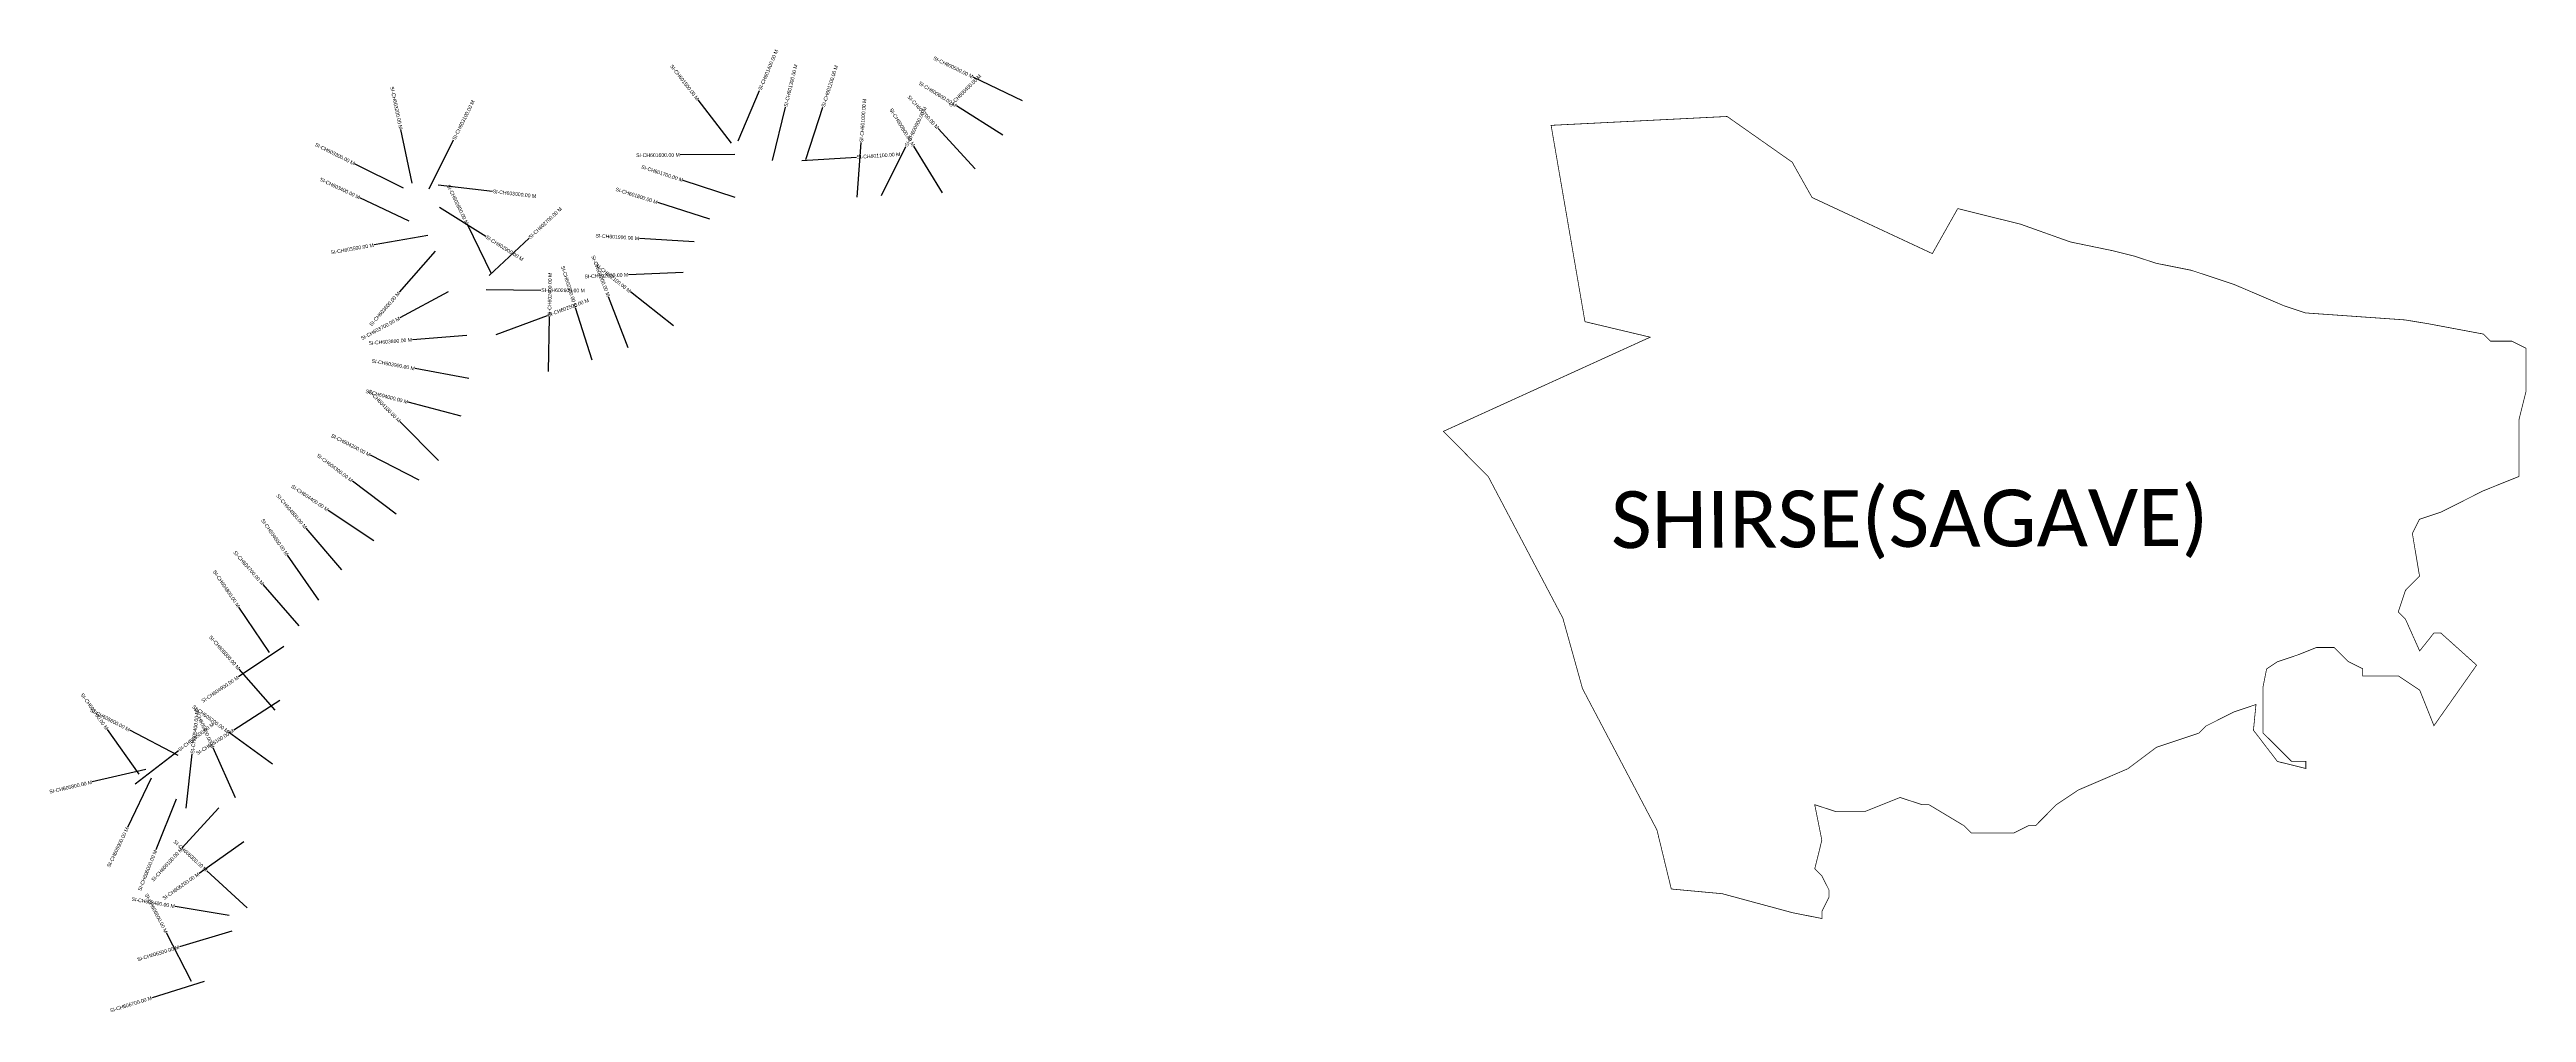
# Model space of a CAD drawing. Header units: metres. Extents: x 319601 to 326389, y 1828891 to 1831530.
import ezdxf
from ezdxf.enums import TextEntityAlignment as Align

# ---------------------------------------------------------------- set-up
doc = ezdxf.new("R2010")
doc.units = ezdxf.units.M
doc.header["$MEASUREMENT"] = 0
for name, color, linetype in [('CS', 134, 'Continuous'), ('CSMark', 6, 'Continuous'), ('VILLAGE NAME', 250, 'Continuous')]:
    doc.layers.add(name, color=color, linetype=linetype)
doc.styles.get("Standard").update_dxf_attribs({"font": 'arial.ttf'})

msp = doc.modelspace()

# ---------------------------------------------------------------- linework, layer by layer
at = {"color": 6, "const_width": 2}
msp.add_lwpolyline([(323715.9, 1831322.2), (324198.3, 1831346.5), (324376.6, 1831221.3), (324431, 1831124.5), (324760.7, 1830970.7), (324830.3, 1831094.1), (325002.5, 1831051.3), (325139.1, 1831002.6), (325256.1, 1830978.4), (325314.7, 1830963.8), (325373.2, 1830944.4), (325470.8, 1830924.9), (325588.5, 1830885.8), (325724.5, 1830827.7), (325783, 1830808.2), (326056.2, 1830789), (326122.2, 1830778.1), (326270.8, 1830750.2), (326290.4, 1830730.7), (326348.9, 1830730.8), (326387.9, 1830711.3), (326387.9, 1830594.2), (326368.6, 1830516.2), (326368.6, 1830360.1), (326271.3, 1830321), (326154.3, 1830262.3), (326095.8, 1830242.8), (326076.3, 1830203.7), (326095.9, 1830086.7), (326057, 1830047.6), (326037.5, 1829989.1), (326057, 1829969.6), (326096.2, 1829881.9), (326135.1, 1829930.7), (326154.6, 1829930.7), (326252.3, 1829843), (326135.4, 1829677.1), (326096.3, 1829774.6), (326037.7, 1829813.5), (325940.2, 1829813.4), (325940.1, 1829832.9), (325901.1, 1829852.4), (325862.1, 1829891.4), (325813.3, 1829891.3), (325764.5, 1829871.8), (325706, 1829852.2), (325676.8, 1829832.7), (325667.1, 1829783.9), (325667.2, 1829657.1), (325745.3, 1829579.1), (325784.3, 1829579.1), (325784.3, 1829559.7), (325706.3, 1829579.1), (325640.7, 1829664.7), (325647.6, 1829735.1), (325589.1, 1829715.5), (325511.1, 1829676.4), (325491.6, 1829656.9), (325374.6, 1829617.7), (325296.6, 1829559.1), (325160.1, 1829500.5), (325101.6, 1829461.4), (325043.2, 1829402.8), (325023.7, 1829402.8), (324984.7, 1829383.2), (324867.6, 1829383.1), (324848.1, 1829402.6), (324750.5, 1829461), (324731, 1829461), (324672.4, 1829480.4), (324574.9, 1829441.4), (324496.9, 1829441.3), (324438.3, 1829460.7), (324457.9, 1829363.2), (324438.5, 1829285.1), (324458, 1829265.6), (324477.6, 1829226.6), (324477.6, 1829207.1), (324458.1, 1829168.1), (324458.2, 1829148.6), (324377.4, 1829164.6), (324185, 1829216.6), (324045.3, 1829229.5), (324006, 1829391.3), (323802, 1829778.5), (323748.1, 1829971.7), (323544.1, 1830358.9), (323420.9, 1830483.7), (323987.5, 1830741.7), (323808.7, 1830784.2), (323715.9, 1831322.2)], dxfattribs=at)
at = {"layer": 'CS'}
for p, q in [((322267.2, 1831389.1), (322132.3, 1831454.6)), ((321469.8, 1831272.9), (321378.2, 1831391.7)), ((321488.1, 1831280), (321546.7, 1831418)), ((321581.9, 1831226.2), (321617.5, 1831371.9)), ((321673.9, 1831228.9), (321720.2, 1831371.6)), ((322213.2, 1831295.5), (322086.2, 1831375.3)), ((320594.7, 1831163.7), (320564, 1831310.5)), ((322137.6, 1831202.8), (322036.2, 1831313.4)), ((320641.2, 1831148.1), (320708.3, 1831282.3)), ((321479, 1831241.9), (321329, 1831241.1)), ((321662.3, 1831225.5), (321812, 1831235.3)), ((321814.2, 1831125.5), (321825.3, 1831275.1)), ((321881.1, 1831129.6), (321947.7, 1831264.1)), ((322047.7, 1831136.8), (321969.5, 1831264.8)), ((320571.2, 1831149.6), (320437, 1831216.7)), ((320665.6, 1831159.2), (320814.6, 1831141.8)), ((321480.1, 1831124.2), (321337.7, 1831171.2)), ((320586.8, 1831059.2), (320451.3, 1831123.6)), ((320669.6, 1831098.2), (320796.5, 1831018.2)), ((321410.3, 1831064.7), (321267.5, 1831110.7)), ((320638, 1831020.1), (320490.2, 1830994.3)), ((320811.7, 1830915.6), (320746.1, 1831050.5)), ((320658, 1830977.8), (320559.3, 1830864.9)), ((320805.5, 1830910.7), (320915, 1831013.2)), ((321367, 1831002.8), (321217.3, 1831012.3)), ((321337.4, 1830919.2), (321187.6, 1830912.9)), ((320693, 1830865.6), (320560.8, 1830794.6)), ((320797.4, 1830872.7), (320947.4, 1830870.9)), ((321087.5, 1830679), (321042.7, 1830822.1)), ((321186.5, 1830712.5), (321133, 1830852.7)), ((321310.6, 1830772.9), (321193, 1830866)), ((320744.8, 1830746.2), (320595.2, 1830734.8)), ((320824.8, 1830748.7), (320965.3, 1830801.3)), ((320968.1, 1830647.7), (320970.6, 1830797.7)), ((320750.2, 1830628.6), (320602.7, 1830655.5)), ((320728.8, 1830524.9), (320583.8, 1830563.3)), ((320666.9, 1830403.9), (320561.2, 1830510.3)), ((320614, 1830350), (320480.4, 1830418.3)), ((320550.5, 1830256.8), (320430.8, 1830347.2)), ((320401.9, 1830104.6), (320303.9, 1830218.2)), ((320489.3, 1830183.4), (320364.8, 1830267.1)), ((320339.1, 1830021.1), (320253, 1830143.9)), ((320284.5, 1829950.4), (320186.2, 1830063.7)), ((320203.8, 1829877.8), (320119.6, 1830002)), ((320243.3, 1829894.2), (320118.6, 1829810.7)), ((320219.6, 1829719.2), (320120.5, 1829831.8)), ((320231.9, 1829745.9), (320105.5, 1829665.1)), ((319846.7, 1829544.5), (319759.4, 1829666.5)), ((319953.6, 1829595.8), (319820.5, 1829665)), ((320212.3, 1829571.2), (320091.1, 1829659.6)), ((319835.4, 1829517.9), (319954.3, 1829609.3)), ((319974.9, 1829450.6), (319992.1, 1829599.6)), ((320110.6, 1829479.5), (320049.1, 1829616.3)), ((319864.3, 1829556.6), (319718.1, 1829522.9)), ((319879.7, 1829533.6), (319814.6, 1829398.5)), ((319948.3, 1829475.8), (319892, 1829336.8)), ((320064.9, 1829452.1), (319963.7, 1829341.4)), ((320133.3, 1829358.6), (320010.6, 1829272.3)), ((320142.4, 1829178.2), (320031.7, 1829279.4)), ((320092.9, 1829156.5), (319945, 1829181.8)), ((320100.5, 1829114.3), (319956.9, 1829071)), ((319989.9, 1828976), (319921.1, 1829109.2)), ((320025, 1828976.3), (319881.8, 1828931.7))]:
    msp.add_line(p, q, dxfattribs=at)

# ---------------------------------------------------------------- texts
at = {"layer": 'CSMark'}
for s, rotation, p in [('SI-CH601400.00 M', 66.98975, (321547.1, 1831419)), ('SI-CH601300.00 M', 76.25804, (321617.7, 1831372.9)), ('SI-CH601200.00 M', 72.01561, (321720.5, 1831372.6)), ('SI-CH603100.00 M', 63.44949, (320708.7, 1831283.2)), ('SI-CH601000.00 M', 85.73124, (321825.4, 1831276.1)), ('SI-CH600900.00 M', 63.65674, (321948.1, 1831265)), ('SI-CH601100.00 M', 3.75551, (321813, 1831235.4)), ('SI-CH603000.00 M', 353.33067, (320815.6, 1831141.6)), ('SI-CH602700.00 M', 43.11178, (320915.8, 1831013.9)), ('SI-CH602900.00 M', 327.74427, (320797.3, 1831017.6)), ('SI-CH602400.00 M', 89.03464, (320970.7, 1830798.7)), ('SI-CH602600.00 M', 359.30083, (320948.4, 1830870.9)), ('SI-CH602500.00 M', 20.5317, (320966.2, 1830801.6)), ('SI-CH605500.00 M', 37.53511, (319955.1, 1829609.9)), ('SI-CH605400.00 M', 83.45064, (319992.2, 1829600.6))]:
    msp.add_text(s, height=10, rotation=rotation, dxfattribs=at).set_placement(p, align=Align.MIDDLE_LEFT)
for s, rotation, p in [('SI-CH600500.00 M', 334.09019, (322131.4, 1831455)), ('SI-CH603200.00 M', 281.83718, (320563.7, 1831311.5)), ('SI-CH601500.00 M', 307.63921, (321377.6, 1831392.5)), ('SI-CH600600.00 M', 327.86617, (322085.3, 1831375.8)), ('SI-CH600400.00 M', 45.01648, (322151.7, 1831459.7)), ('SI-CH600800.00 M', 301.4489, (321968.9, 1831265.7)), ('SI-CH600700.00 M', 312.5264, (322035.5, 1831314.1)), ('SI-CH603300.00 M', 333.42271, (320436.1, 1831217.2)), ('SI-CH601600.00 M', 0.30769, (321328, 1831241)), ('SI-CH603400.00 M', 334.60112, (320450.4, 1831124)), ('SI-CH602800.00 M', 295.92879, (320745.6, 1831051.4)), ('SI-CH601800.00 M', 342.16928, (321266.6, 1831111)), ('SI-CH601700.00 M', 341.71939, (321336.7, 1831171.5)), ('SI-CH601900.00 M', 356.38329, (321216.3, 1831012.4)), ('SI-CH603500.00 M', 9.89221, (320489.2, 1830994.2)), ('SI-CH602200.00 M', 290.89542, (321132.7, 1830853.6)), ('SI-CH602300.00 M', 287.3991, (321042.4, 1830823.1)), ('SI-CH602000.00 M', 2.40961, (321186.6, 1830912.9)), ('SI-CH602100.00 M', 321.61489, (321192.2, 1830866.7)), ('SI-CH603600.00 M', 48.83077, (320558.6, 1830864.1)), ('SI-CH603700.00 M', 28.2495, (320559.9, 1830794.1)), ('SI-CH603800.00 M', 4.36355, (320594.2, 1830734.7)), ('SI-CH603900.00 M', 349.65925, (320601.7, 1830655.7)), ('SI-CH604000.00 M', 345.1739, (320582.8, 1830563.6)), ('SI-CH604100.00 M', 314.80987, (320560.5, 1830511)), ('SI-CH604200.00 M', 332.94478, (320479.5, 1830418.7)), ('SI-CH604300.00 M', 322.92498, (320430, 1830347.8)), ('SI-CH604400.00 M', 326.05823, (320364, 1830267.7)), ('SI-CH604500.00 M', 310.77655, (320303.3, 1830219)), ('SI-CH604600.00 M', 305.03879, (320252.4, 1830144.8)), ('SI-CH604700.00 M', 310.94723, (320185.6, 1830064.5)), ('SI-CH604800.00 M', 304.17018, (320119, 1830002.8)), ('SI-CH605000.00 M', 311.35532, (320119.8, 1829832.5)), ('SI-CH604900.00 M', 33.80674, (320117.8, 1829810.2)), ('SI-CH605700.00 M', 305.59648, (319758.8, 1829667.3)), ('SI-CH605200.00 M', 323.87932, (320090.3, 1829660.2)), ('SI-CH605300.00 M', 294.17704, (320048.7, 1829617.2)), ('SI-CH605600.00 M', 332.52878, (319819.6, 1829665.4)), ('SI-CH605100.00 M', 32.59024, (320104.7, 1829664.6)), ('SI-CH605800.00 M', 12.95336, (319717.1, 1829522.7)), ('SI-CH605900.00 M', 64.29993, (319814.2, 1829397.6)), ('SI-CH606000.00 M', 67.98665, (319891.7, 1829335.8)), ('SI-CH606100.00 M', 47.57073, (319963, 1829340.6)), ('SI-CH606300.00 M', 317.55229, (320031, 1829280.1)), ('SI-CH606200.00 M', 35.11277, (320009.8, 1829271.7)), ('SI-CH606400.00 M', 350.265, (319944, 1829182)), ('SI-CH606600.00 M', 297.34058, (319920.6, 1829110.1)), ('SI-CH606500.00 M', 16.78871, (319955.9, 1829070.7)), ('SI-CH606700.00 M', 17.31399, (319880.9, 1828931.4))]:
    msp.add_text(s, height=10, rotation=rotation, dxfattribs=at).set_placement(p, align=Align.MIDDLE_RIGHT)
at = {"layer": 'VILLAGE NAME', "insert": (323879.5, 1830319.3), "char_height": 155.989, "attachment_point": 1, "rotation": 0.24353}
msp.add_mtext_dynamic_manual_height_columns('{\\fCalibri|b0|i0|c0|p34;SHIRSE(SAGAVE)}', width=152.36, gutter_width=779.9, heights=[0], dxfattribs=at)

doc.saveas('drawing.dxf')
